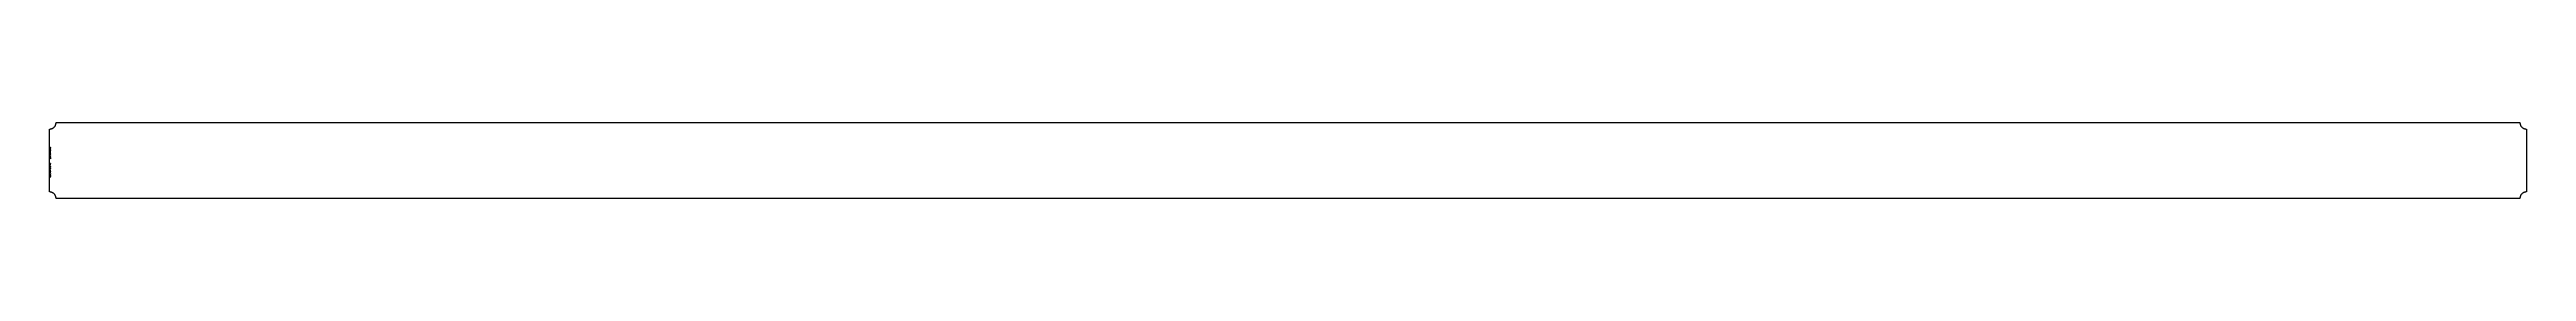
# Model space of a CAD drawing. Extents: x 0 to 11384, y -175 to 175.
import ezdxf

# ---------------------------------------------------------------- set-up
doc = ezdxf.new("R2010")
doc.units = 0
doc.header["$LTSCALE"] = 10
doc.layers.add('TEILE', color=7, linetype='CONTINUOUS')
doc.layers.add('UNTERSCHRIFT', color=7, linetype='CONTINUOUS')
doc.styles.get("Standard").update_dxf_attribs({"font": 'ROMANS'})

msp = doc.modelspace()

# ---------------------------------------------------------------- linework, layer by layer
at = {"layer": 'TEILE', "color": 2}
for p, q in [((0, 144.999969), (1.570077, 145.041077)), ((0, -145.000031), (0, 144.999969)), ((1.570077, 145.041077), (3.135853, 145.164322)), ((3.135853, 145.164322), (4.693035, 145.369324)), ((4.693035, 145.369324), (6.237353, 145.655548)), ((6.237353, 145.655548), (7.764575, 146.022202)), ((7.764575, 146.022202), (9.270514, 146.468277)), ((9.270514, 146.468277), (10.751045, 146.992554)), ((10.751045, 146.992554), (12.202106, 147.593613)), ((12.202106, 147.593613), (13.619723, 148.269775)), ((13.619723, 148.269775), (15.00001, 149.019211)), ((15.00001, 149.019211), (16.339182, 149.839859)), ((16.339182, 149.839859), (17.633568, 150.729462)), ((17.633568, 150.729462), (18.879623, 151.685608)), ((18.879623, 151.685608), (20.073931, 152.705627)), ((20.073931, 152.705627), (21.213217, 153.786774)), ((21.213217, 153.786774), (22.294359, 154.926056)), ((22.294359, 154.926056), (23.314392, 156.120361)), ((23.314392, 156.120361), (24.270523, 157.366425)), ((24.270523, 157.366425), (25.160131, 158.660812)), ((25.160131, 158.660812), (25.980776, 159.999985)), ((25.980776, 159.999985), (26.730209, 161.38028)), ((26.730209, 161.38028), (27.406376, 162.797882)), ((27.406376, 162.797882), (28.007423, 164.248947)), ((28.007423, 164.248947), (28.531706, 165.729492)), ((28.531706, 165.729492), (28.977783, 167.235413)), ((28.977783, 167.235413), (29.344435, 168.76265)), ((29.344435, 168.76265), (29.630657, 170.306946)), ((29.630657, 170.306946), (29.835661, 171.864151)), ((29.835661, 171.864151), (29.958889, 173.429901)), ((29.958889, 173.429901), (30.000002, 175)), ((30, 174.999985), (11353.994141, 175)), ((30.000002, 175), (30, 174.999985)), ((11353.994141, 175), (11354.035156, 173.429886)), ((11354.035156, 173.429886), (11354.15918, 171.864105)), ((11354.15918, 171.864105), (11354.363281, 170.306885)), ((11354.363281, 170.306885), (11354.649414, 168.762543)), ((11354.649414, 168.762543), (11355.015625, 167.235291)), ((11355.015625, 167.235291), (11355.462891, 165.72934)), ((11355.462891, 165.72934), (11355.986328, 164.248779)), ((11355.986328, 164.248779), (11356.586914, 162.797684)), ((11356.586914, 162.797684), (11357.263672, 161.380035)), ((11357.263672, 161.380035), (11358.012695, 159.999725)), ((11358.012695, 159.999725), (11358.833984, 158.660522)), ((11358.833984, 158.660522), (11359.722656, 157.366119)), ((11359.722656, 157.366119), (11360.679688, 156.120041)), ((11360.679688, 156.120041), (11361.699219, 154.92572)), ((11361.699219, 154.92572), (11362.78125, 153.786407)), ((11362.78125, 153.786407), (11363.919922, 152.705261)), ((11363.919922, 152.705261), (11365.115234, 151.685211)), ((11365.115234, 151.685211), (11366.359375, 150.72908)), ((11366.359375, 150.72908), (11367.655273, 149.839462)), ((11367.655273, 149.839462), (11368.994141, 149.018829)), ((11368.994141, 149.018829), (11370.375, 148.269409)), ((11370.375, 148.269409), (11371.791992, 147.593246)), ((11371.791992, 147.593246), (11373.243164, 146.992218)), ((11373.243164, 146.992218), (11374.724609, 146.467957)), ((11374.724609, 146.467957), (11376.229492, 146.021912)), ((11376.229492, 146.021912), (11377.755859, 145.655304)), ((11377.755859, 145.655304), (11379.300781, 145.369125)), ((11379.300781, 145.369125), (11380.858398, 145.164169)), ((11380.858398, 145.164169), (11382.423828, 145.041)), ((11382.423828, 145.041), (11383.994141, 144.999954)), ((11383.994141, 144.999954), (11383.994141, 145)), ((11383.994141, 145), (11383.994141, -145)), ((1.624162, -145.044037), (-0.000006, -145.000031)), ((-0.000006, -145.000031), (0, -145.000031)), ((3.243566, -145.175903), (1.624162, -145.044037)), ((4.853455, -145.395233), (3.243566, -145.175903)), ((6.449109, -145.701416), (4.853455, -145.395233)), ((8.025846, -146.093536), (6.449109, -145.701416)), ((9.579042, -146.57045), (8.025846, -146.093536)), ((11.104141, -147.130737), (9.579042, -146.57045)), ((12.596669, -147.772781), (11.104141, -147.130737)), ((14.05225, -148.49469), (12.596669, -147.772781)), ((15.466612, -149.294312), (14.05225, -148.49469)), ((16.835608, -150.169373), (15.466612, -149.294312)), ((18.155224, -151.117249), (16.835608, -150.169373)), ((19.421585, -152.135178), (18.155224, -151.117249)), ((20.63098, -153.220184), (19.421585, -152.135178)), ((21.779861, -154.369064), (20.63098, -153.220184)), ((22.864859, -155.578445), (21.779861, -154.369064)), ((23.88279, -156.844818), (22.864859, -155.578445)), ((24.830667, -158.164429), (23.88279, -156.844818)), ((25.705715, -159.533417), (24.830667, -158.164429)), ((26.50536, -160.947784), (25.705715, -159.533417)), ((27.227264, -162.403381), (26.50536, -160.947784)), ((27.869303, -163.895889), (27.227264, -162.403381)), ((28.429596, -165.42099), (27.869303, -163.895889)), ((28.906502, -166.974182), (28.429596, -165.42099)), ((29.29862, -168.550934), (28.906502, -166.974182)), ((29.604799, -170.146576), (29.29862, -168.550934)), ((29.824142, -171.75647), (29.604799, -170.146576)), ((29.956007, -173.37587), (29.824142, -171.75647)), ((30, -175.000031), (29.956007, -173.37587)), ((11353.994141, -175), (30, -175.000031)), ((11354.035156, -173.429886), (11353.994141, -174.999969)), ((11353.994141, -174.999969), (11353.994141, -175)), ((11354.15918, -171.864105), (11354.035156, -173.429886)), ((11354.364258, -170.306931), (11354.15918, -171.864105)), ((11354.649414, -168.762634), (11354.364258, -170.306931)), ((11355.015625, -167.235413), (11354.649414, -168.762634)), ((11355.462891, -165.729462), (11355.015625, -167.235413)), ((11355.986328, -164.248947), (11355.462891, -165.729462)), ((11356.587891, -162.797882), (11355.986328, -164.248947)), ((11357.264648, -161.38028), (11356.587891, -162.797882)), ((11358.013672, -159.999985), (11357.264648, -161.38028)), ((11358.833984, -158.660828), (11358.013672, -159.999985)), ((11359.724609, -157.366425), (11358.833984, -158.660828)), ((11360.679688, -156.120377), (11359.724609, -157.366425)), ((11361.699219, -154.926071), (11360.679688, -156.120377)), ((11362.78125, -153.786789), (11361.699219, -154.926071)), ((11363.919922, -152.705658), (11362.78125, -153.786789)), ((11365.115234, -151.685623), (11363.919922, -152.705658)), ((11366.361328, -150.729492), (11365.115234, -151.685623)), ((11367.655273, -149.839874), (11366.361328, -150.729492)), ((11368.994141, -149.019226), (11367.655273, -149.839874)), ((11370.375, -148.269806), (11368.994141, -149.019226)), ((11371.791992, -147.593628), (11370.375, -148.269806)), ((11373.243164, -146.992584), (11371.791992, -147.593628)), ((11374.724609, -146.468292), (11373.243164, -146.992584)), ((11376.229492, -146.022217), (11374.724609, -146.468292)), ((11377.755859, -145.655563), (11376.229492, -146.022217)), ((11379.300781, -145.369339), (11377.755859, -145.655563)), ((11380.858398, -145.164337), (11379.300781, -145.369339)), ((11382.423828, -145.041107), (11380.858398, -145.164337)), ((11383.994141, -145), (11382.423828, -145.041107))]:
    msp.add_line(p, q, dxfattribs=at)

# ---------------------------------------------------------------- texts
at = {"layer": 'UNTERSCHRIFT', "color": 2, "oblique": 15, "width": 0.8}
for s, p in [('  , Profi l PL350*12', (5.25, 20.799969)), ('20608', (5.25, 7.799968)), ('Project  DP0GN9  ,Qty. 2  , Pos. ', (5.25, -78.000031))]:
    msp.add_text(s, height=3.25, rotation=89.999931, dxfattribs=at).set_placement(p)

doc.saveas('drawing.dxf')
